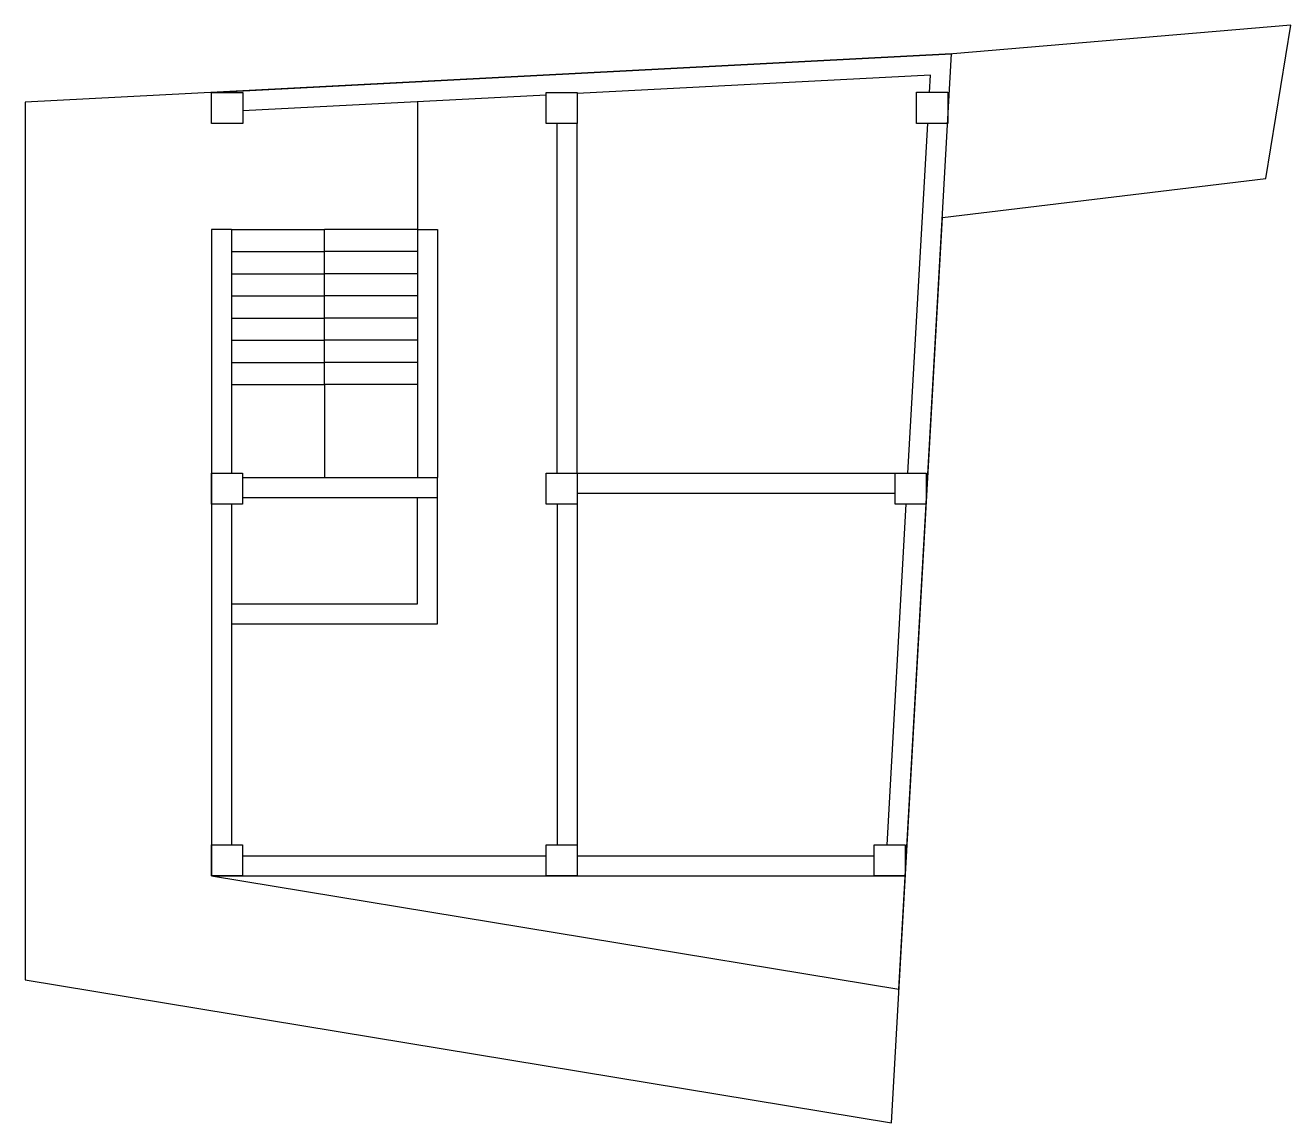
# Model space of a CAD drawing. Header units: inches. Extents: x 21707 to 1971361, y -855114 to -7342.
# Drawn here: x 30387 to 30958, y -13736 to -13241 of the extents above; entities that cross this region are included whole.
import ezdxf

# ---------------------------------------------------------------- set-up
doc = ezdxf.new("R2010")
doc.units = ezdxf.units.IN
doc.header["$LTSCALE"] = 0.5
doc.header["$MEASUREMENT"] = 0
doc.layers.add('Toilet', color=7, linetype='Continuous', lineweight=25)

msp = doc.modelspace()

# ---------------------------------------------------------------- linework, layer by layer
at = {"layer": 'Toilet'}
for p, q in [((30471.26, -13271.37), (30805.15, -13254.01)), ((30805.15, -13254.01), (30471.26, -13271.37)), ((30781.37, -13675.93), (30805.15, -13254.01)), ((30781.37, -13675.93), (30805.15, -13254.01)), ((30795.6, -13263.52), (30636.26, -13271.8)), ((30795.16, -13271.36), (30795.6, -13263.52)), ((30622.26, -13272.53), (30485.33, -13279.65)), ((30564.26, -13275.55), (30564.26, -13445.14)), ((30627.26, -13443.14), (30627.26, -13285.36)), ((30636.26, -13443.14), (30636.26, -13285.36)), ((30785.48, -13443.14), (30794.37, -13285.36)), ((30471.26, -13333.14), (30471.26, -13457.14)), ((30480.26, -13333.14), (30471.26, -13333.14)), ((30471.26, -13333.14), (30471.26, -13624.78)), ((30480.26, -13333.14), (30480.26, -13443.14)), ((30480.26, -13333.14), (30522.26, -13333.14)), ((30522.26, -13403.14), (30522.26, -13333.14)), ((30564.26, -13333.14), (30522.26, -13333.14)), ((30564.26, -13333.14), (30573.26, -13333.14)), ((30573.26, -13333.14), (30573.26, -13445.14)), ((30480.26, -13343.14), (30522.26, -13343.14)), ((30564.26, -13343.14), (30522.26, -13343.14)), ((30480.26, -13353.14), (30522.26, -13353.14)), ((30564.26, -13353.14), (30522.26, -13353.14)), ((30480.26, -13363.14), (30522.26, -13363.14)), ((30564.26, -13363.14), (30522.26, -13363.14)), ((30480.26, -13373.14), (30522.26, -13373.14)), ((30564.26, -13373.14), (30522.26, -13373.14)), ((30480.26, -13383.14), (30522.26, -13383.14)), ((30564.26, -13383.14), (30522.26, -13383.14)), ((30480.26, -13393.14), (30522.26, -13393.14)), ((30564.26, -13393.14), (30522.26, -13393.14)), ((30480.26, -13403.14), (30522.26, -13403.14)), ((30522.26, -13403.14), (30522.26, -13445.14)), ((30564.26, -13403.14), (30522.26, -13403.14)), ((30636.26, -13443.14), (30779.7, -13443.14)), ((30485.26, -13445.14), (30573.26, -13445.14)), ((30573.26, -13511.14), (30573.26, -13445.14)), ((30485.26, -13454.14), (30573.26, -13454.14)), ((30564.26, -13502.14), (30564.26, -13454.14)), ((30636.26, -13452.14), (30779.7, -13452.14)), ((30480.26, -13457.14), (30480.26, -13610.78)), ((30627.26, -13457.14), (30627.26, -13610.78)), ((30636.26, -13457.14), (30636.26, -13610.78)), ((30776.03, -13610.78), (30784.69, -13457.14)), ((30480.26, -13502.14), (30564.26, -13502.14)), ((30480.26, -13511.14), (30573.26, -13511.14)), ((30485.26, -13615.78), (30622.26, -13615.78)), ((30636.26, -13615.78), (30770.26, -13615.78)), ((30471.26, -13624.78), (30781.37, -13675.93)), ((30471.26, -13624.78), (30784.26, -13624.78)), ((30471.26, -13624.78), (30781.37, -13675.93))]:
    msp.add_line(p, q, dxfattribs=at)
for points in [[(30800.99, -13327.83), (30946.93, -13310.17), (30958.15, -13241.08), (30805.69, -13253.98), (30387.26, -13275.74), (30387.26, -13671.74), (30777.98, -13736.18)], [(30471.33, -13271.36), (30485.33, -13271.36), (30485.33, -13285.36), (30471.33, -13285.36)], [(30622.26, -13271.36), (30636.26, -13271.36), (30636.26, -13285.36), (30622.26, -13285.36)], [(30789.39, -13271.31), (30803.39, -13271.31), (30803.39, -13285.31), (30789.39, -13285.31)], [(30471.26, -13443.14), (30485.26, -13443.14), (30485.26, -13457.14), (30471.26, -13457.14)], [(30622.26, -13443.14), (30636.26, -13443.14), (30636.26, -13457.14), (30622.26, -13457.14)], [(30779.7, -13443.14), (30793.7, -13443.14), (30793.7, -13457.14), (30779.7, -13457.14)], [(30471.26, -13610.78), (30485.26, -13610.78), (30485.26, -13624.78), (30471.26, -13624.78)], [(30622.26, -13610.78), (30636.26, -13610.78), (30636.26, -13624.78), (30622.26, -13624.78)], [(30770.26, -13610.78), (30784.26, -13610.78), (30784.26, -13624.78), (30770.26, -13624.78)]]:
    msp.add_lwpolyline(points, close=True, dxfattribs=at)

doc.saveas('drawing.dxf')
